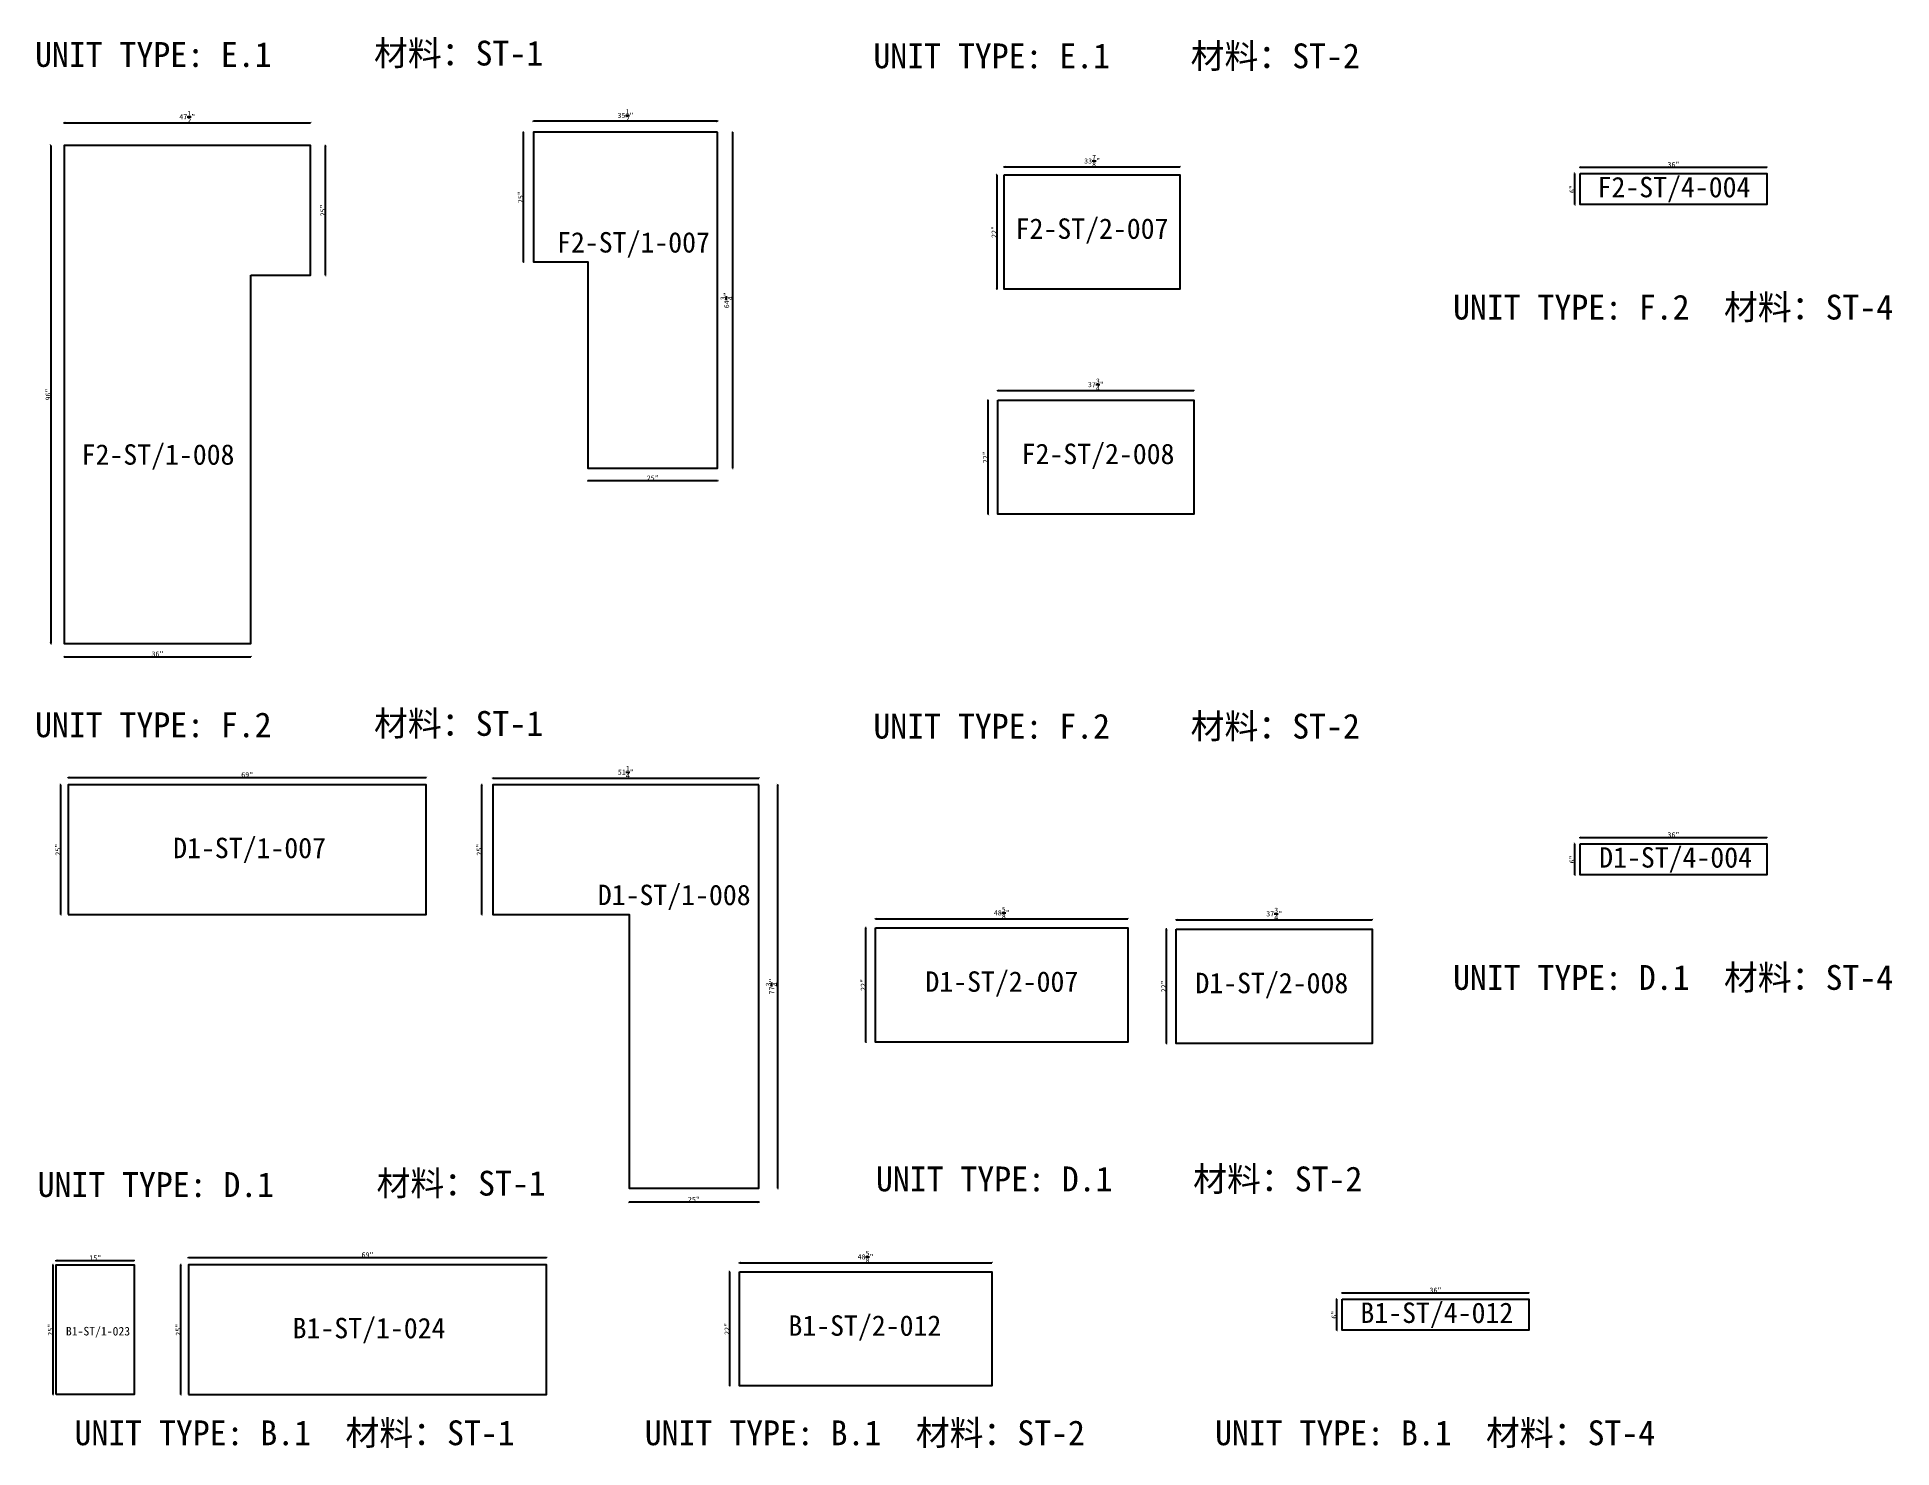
# Model space of a CAD drawing. Header units: millimetres. Extents: x -46962 to 137822, y -48342 to 2116.
# Drawn here: x 102270 to 111351, y -16567 to -9659 of the extents above; entities that cross this region are included whole.
import ezdxf
from ezdxf.enums import TextEntityAlignment as Align

# ---------------------------------------------------------------- set-up
doc = ezdxf.new("R2010")
doc.units = ezdxf.units.MM
doc.layers.add('COUNTERTOP_NUMBER', color=3, linetype='Continuous')
doc.layers.add('COUNTERTOPS', color=7, linetype='Continuous')
doc.styles.add('样式 1', font='')
doc.styles.get('样式 1').set_extended_font_data('NSimSun')
doc.dimstyles.new('副本 ISO-25', dxfattribs={"dimtxt": 25, "dimasz": 10, "dimexe": 1.5, "dimexo": 0.5, "dimtad": 1, "dimlfac": 0.03937, "dimlunit": 5, "dimtxsty": '样式 1', "dimblk": 'ARCHTICK', "dimcen": 2.5, "dimclrd": 256, "dimclrt": 1, "dimazin": 3, "dimtfac": 1, "dimtmove": 0, "dimatfit": 3, "dimfxlon": 1})

msp = doc.modelspace()

# ---------------------------------------------------------------- texts
at = {"style": '样式 1'}
for s, p in [('UNIT TYPE: E.1', (102260.429, -9805.24)), ('材料：ST-1', (103919.716, -9798.585)), ('UNIT TYPE: E.1', (106364.839, -9812.018)), ('材料：ST-2', (107917.564, -9812.018)), ('UNIT TYPE: F.2', (109202.355, -11042.268)), ('材料：ST-4', (110528.636, -11042.268)), ('UNIT TYPE: F.2', (102260.429, -13087.297)), ('材料：ST-1', (103919.716, -13080.642)), ('UNIT TYPE: F.2', (106364.839, -13094.074)), ('材料：ST-2', (107917.564, -13094.074)), ('UNIT TYPE: D.1', (109202.355, -14324.325)), ('材料：ST-4', (110528.636, -14324.325)), ('UNIT TYPE: D.1', (102272.77, -15338.427)), ('材料：ST-1', (103932.057, -15331.772)), ('UNIT TYPE: D.1', (106377.18, -15310.725)), ('材料：ST-2', (107929.905, -15310.725)), ('UNIT TYPE: B.1', (102453.599, -16553.892)), ('材料：ST-1', (103779.88, -16553.892)), ('UNIT TYPE: B.1', (105245.474, -16553.892)), ('材料：ST-2', (106571.755, -16553.892)), ('UNIT TYPE: B.1', (108037.348, -16553.892)), ('材料：ST-4', (109363.629, -16553.892))]:
    msp.add_text(s, height=121.5865, dxfattribs=at).set_placement(p)
at = {"layer": 'COUNTERTOP_NUMBER', "color": 3, "style": '样式 1'}
for s, height, p in [('F2-ST/4-004', 100, (110284.134, -10393.68)), ('F2-ST/1-007', 100, (105190.065, -10664.271)), ('F2-ST/2-007', 100, (107435.073, -10597.141)), ('F2-ST/1-008', 100, (102862.548, -11702.978)), ('F2-ST/2-008', 100, (107464.525, -11699.84)), ('D1-ST/1-007', 100, (103310.586, -13629.527)), ('D1-ST/4-004', 100, (110291.91, -13675.737)), ('D1-ST/1-008', 100, (105389.481, -13859.377)), ('D1-ST/2-007', 100, (106993.507, -14283.826)), ('D1-ST/2-008', 100, (108315.354, -14290.686)), ('B1-ST/4-012', 100, (109123.049, -15905.304)), ('B1-ST/1-023', 42, (102568.568, -15995.499)), ('B1-ST/1-024', 100, (103895.523, -15980.357)), ('B1-ST/2-012', 100, (106322.895, -15967.946))]:
    msp.add_text(s, height=height, dxfattribs=at).set_placement(p, align=Align.MIDDLE_CENTER)

# ---------------------------------------------------------------- blocks, each defined once
blk = doc.blocks.new('_ArchTick')
at = {"color": 0, "linetype": 'ByBlock', "const_width": 0.15}
blk.add_lwpolyline([(-0.5, -0.5), (0.5, 0.5)], dxfattribs=at)
blk = doc.blocks.new('*D1815')
at = {"color": 0, "lineweight": -2, "transparency": 16777216}
for p, q in [((102349.4, -15671.2), (102346.9, -15671.2)), ((102349.4, -16306.2), (102346.9, -16306.2))]:
    blk.add_line(p, q, dxfattribs=at)
at = {"lineweight": -2, "transparency": 16777216}
blk.add_line((102348.4, -16306.2), (102348.4, -15671.2), dxfattribs=at)
at = {"layer": 'Defpoints', "color": 0, "transparency": 16777216}
for p in [(102348.4, -15671.2), (102364.2, -15671.2), (102364.2, -16306.2)]:
    blk.add_point(p, dxfattribs=at)
at = {"lineweight": -2, "transparency": 16777216, "xscale": 10, "yscale": 10, "zscale": 10}
for p, rotation in [((102348.4, -15671.2), 90), ((102348.4, -16306.2), 270)]:
    blk.add_blockref('_ArchTick', p, dxfattribs=dict(at, rotation=rotation))
at = {"color": 1, "transparency": 16777216, "insert": (102335.3, -15988.7), "char_height": 25, "attachment_point": 5, "rotation": 90, "style": '样式 1'}
blk.add_mtext('\\A1;25"', dxfattribs=at)
blk = doc.blocks.new('*D1816')
at = {"color": 0, "lineweight": -2, "transparency": 16777216}
for p, q in [((102364.2, -15650.8), (102364.2, -15648.3)), ((102745.2, -15650.8), (102745.2, -15648.3))]:
    blk.add_line(p, q, dxfattribs=at)
at = {"lineweight": -2, "transparency": 16777216}
blk.add_line((102364.2, -15649.8), (102745.2, -15649.8), dxfattribs=at)
at = {"layer": 'Defpoints', "color": 0, "transparency": 16777216}
for p in [(102364.2, -15671.2), (102745.2, -15649.8), (102745.2, -15671.2)]:
    blk.add_point(p, dxfattribs=at)
at = {"lineweight": -2, "transparency": 16777216, "xscale": 10, "yscale": 10, "zscale": 10, "rotation": 180}
blk.add_blockref('_ArchTick', (102364.2, -15649.8), dxfattribs=at)
at = {"lineweight": -2, "transparency": 16777216, "xscale": 10, "yscale": 10, "zscale": 10}
blk.add_blockref('_ArchTick', (102745.2, -15649.8), dxfattribs=at)
at = {"color": 1, "transparency": 16777216, "insert": (102554.7, -15636.6), "char_height": 25, "attachment_point": 5, "style": '样式 1'}
blk.add_mtext('\\A1;15"', dxfattribs=at)
blk = doc.blocks.new('*D1817')
at = {"color": 0, "lineweight": -2, "transparency": 16777216}
for p, q in [((102975.6, -15671.2), (102973.1, -15671.2)), ((102975.6, -16306.2), (102973.1, -16306.2))]:
    blk.add_line(p, q, dxfattribs=at)
at = {"lineweight": -2, "transparency": 16777216}
blk.add_line((102974.6, -16306.2), (102974.6, -15671.2), dxfattribs=at)
at = {"layer": 'Defpoints', "color": 0, "transparency": 16777216}
for p in [(102974.6, -15671.2), (103011.5, -15671.2), (103011.5, -16306.2)]:
    blk.add_point(p, dxfattribs=at)
at = {"lineweight": -2, "transparency": 16777216, "xscale": 10, "yscale": 10, "zscale": 10}
for p, rotation in [((102974.6, -15671.2), 90), ((102974.6, -16306.2), 270)]:
    blk.add_blockref('_ArchTick', p, dxfattribs=dict(at, rotation=rotation))
at = {"color": 1, "transparency": 16777216, "insert": (102961.4, -15988.7), "char_height": 25, "attachment_point": 5, "rotation": 90, "style": '样式 1'}
blk.add_mtext('\\A1;25"', dxfattribs=at)
blk = doc.blocks.new('*D1818')
at = {"color": 0, "lineweight": -2, "transparency": 16777216}
for p, q in [((103011.5, -15635.9), (103011.5, -15633.4)), ((104764.1, -15635.9), (104764.1, -15633.4))]:
    blk.add_line(p, q, dxfattribs=at)
at = {"lineweight": -2, "transparency": 16777216}
blk.add_line((103011.5, -15634.9), (104764.1, -15634.9), dxfattribs=at)
at = {"layer": 'Defpoints', "color": 0, "transparency": 16777216}
for p in [(103011.5, -15671.2), (104764.1, -15634.9), (104764.1, -15671.2)]:
    blk.add_point(p, dxfattribs=at)
at = {"lineweight": -2, "transparency": 16777216, "xscale": 10, "yscale": 10, "zscale": 10, "rotation": 180}
blk.add_blockref('_ArchTick', (103011.5, -15634.9), dxfattribs=at)
at = {"lineweight": -2, "transparency": 16777216, "xscale": 10, "yscale": 10, "zscale": 10}
blk.add_blockref('_ArchTick', (104764.1, -15634.9), dxfattribs=at)
at = {"color": 1, "transparency": 16777216, "insert": (103887.8, -15621.7), "char_height": 25, "attachment_point": 5, "style": '样式 1'}
blk.add_mtext('\\A1;69"', dxfattribs=at)
blk = doc.blocks.new('*D1819')
at = {"color": 0, "lineweight": -2, "transparency": 16777216}
for p, q in [((105708.9, -15661.4), (105708.9, -15658.9)), ((106944, -15661.4), (106944, -15658.9))]:
    blk.add_line(p, q, dxfattribs=at)
at = {"lineweight": -2, "transparency": 16777216}
blk.add_line((105708.9, -15660.4), (106944, -15660.4), dxfattribs=at)
at = {"layer": 'Defpoints', "color": 0, "transparency": 16777216}
for p in [(105708.9, -15705), (106944, -15660.4), (106944, -15705)]:
    blk.add_point(p, dxfattribs=at)
at = {"lineweight": -2, "transparency": 16777216, "xscale": 10, "yscale": 10, "zscale": 10, "rotation": 180}
blk.add_blockref('_ArchTick', (105708.9, -15660.4), dxfattribs=at)
at = {"lineweight": -2, "transparency": 16777216, "xscale": 10, "yscale": 10, "zscale": 10}
blk.add_blockref('_ArchTick', (106944, -15660.4), dxfattribs=at)
at = {"color": 1, "transparency": 16777216, "insert": (106326.4, -15631.4), "char_height": 25, "attachment_point": 5, "style": '样式 1'}
blk.add_mtext('\\A1;48{\\H1x;\\S5/8;}"', dxfattribs=at)
blk = doc.blocks.new('*D1820')
at = {"color": 0, "lineweight": -2, "transparency": 16777216}
for p, q in [((105662.1, -15705), (105659.6, -15705)), ((105662.1, -16263.8), (105659.6, -16263.8))]:
    blk.add_line(p, q, dxfattribs=at)
at = {"lineweight": -2, "transparency": 16777216}
blk.add_line((105661.1, -16263.8), (105661.1, -15705), dxfattribs=at)
at = {"layer": 'Defpoints', "color": 0, "transparency": 16777216}
for p in [(105661.1, -15705), (105708.9, -15705), (105708.9, -16263.8)]:
    blk.add_point(p, dxfattribs=at)
at = {"lineweight": -2, "transparency": 16777216, "xscale": 10, "yscale": 10, "zscale": 10}
for p, rotation in [((105661.1, -15705), 90), ((105661.1, -16263.8), 270)]:
    blk.add_blockref('_ArchTick', p, dxfattribs=dict(at, rotation=rotation))
at = {"color": 1, "transparency": 16777216, "insert": (105648, -15984.4), "char_height": 25, "attachment_point": 5, "rotation": 90, "style": '样式 1'}
blk.add_mtext('\\A1;22"', dxfattribs=at)
blk = doc.blocks.new('*D1821')
at = {"color": 0, "lineweight": -2, "transparency": 16777216}
for p, q in [((108659, -15808.9), (108659, -15806.4)), ((109573.4, -15808.9), (109573.4, -15806.4))]:
    blk.add_line(p, q, dxfattribs=at)
at = {"lineweight": -2, "transparency": 16777216}
blk.add_line((108659, -15807.9), (109573.4, -15807.9), dxfattribs=at)
at = {"layer": 'Defpoints', "color": 0, "transparency": 16777216}
for p in [(108659, -15838.7), (109573.4, -15807.9), (109573.4, -15838.7)]:
    blk.add_point(p, dxfattribs=at)
at = {"lineweight": -2, "transparency": 16777216, "xscale": 10, "yscale": 10, "zscale": 10, "rotation": 180}
blk.add_blockref('_ArchTick', (108659, -15807.9), dxfattribs=at)
at = {"lineweight": -2, "transparency": 16777216, "xscale": 10, "yscale": 10, "zscale": 10}
blk.add_blockref('_ArchTick', (109573.4, -15807.9), dxfattribs=at)
at = {"color": 1, "transparency": 16777216, "insert": (109116.2, -15794.8), "char_height": 25, "attachment_point": 5, "style": '样式 1'}
blk.add_mtext('\\A1;36"', dxfattribs=at)
blk = doc.blocks.new('*D1822')
at = {"color": 0, "lineweight": -2, "transparency": 16777216}
for p, q in [((108634.2, -15838.7), (108631.7, -15838.7)), ((108634.2, -15991.1), (108631.7, -15991.1))]:
    blk.add_line(p, q, dxfattribs=at)
at = {"lineweight": -2, "transparency": 16777216}
blk.add_line((108633.2, -15991.1), (108633.2, -15838.7), dxfattribs=at)
at = {"layer": 'Defpoints', "color": 0, "transparency": 16777216}
for p in [(108633.2, -15838.7), (108659, -15838.7), (108659, -15991.1)]:
    blk.add_point(p, dxfattribs=at)
at = {"lineweight": -2, "transparency": 16777216, "xscale": 10, "yscale": 10, "zscale": 10}
for p, rotation in [((108633.2, -15838.7), 90), ((108633.2, -15991.1), 270)]:
    blk.add_blockref('_ArchTick', p, dxfattribs=dict(at, rotation=rotation))
at = {"color": 1, "transparency": 16777216, "insert": (108620.1, -15914.9), "char_height": 25, "attachment_point": 5, "rotation": 90, "style": '样式 1'}
blk.add_mtext('\\A1;6"', dxfattribs=at)
blk = doc.blocks.new('*D1793')
at = {"color": 0, "lineweight": -2, "transparency": 16777216}
for p, q in [((102386.8, -13320.4), (102384.3, -13320.4)), ((102386.8, -13955.4), (102384.3, -13955.4))]:
    blk.add_line(p, q, dxfattribs=at)
at = {"lineweight": -2, "transparency": 16777216}
blk.add_line((102385.8, -13955.4), (102385.8, -13320.4), dxfattribs=at)
at = {"layer": 'Defpoints', "color": 0, "transparency": 16777216}
for p in [(102385.8, -13320.4), (102422.7, -13320.4), (102422.7, -13955.4)]:
    blk.add_point(p, dxfattribs=at)
at = {"lineweight": -2, "transparency": 16777216, "xscale": 10, "yscale": 10, "zscale": 10}
for p, rotation in [((102385.8, -13320.4), 90), ((102385.8, -13955.4), 270)]:
    blk.add_blockref('_ArchTick', p, dxfattribs=dict(at, rotation=rotation))
at = {"color": 1, "transparency": 16777216, "insert": (102372.7, -13637.9), "char_height": 25, "attachment_point": 5, "rotation": 90, "style": '样式 1'}
blk.add_mtext('\\A1;25"', dxfattribs=at)
blk = doc.blocks.new('*D1794')
at = {"color": 0, "lineweight": -2, "transparency": 16777216}
for p, q in [((102422.7, -13285), (102422.7, -13282.5)), ((104175.3, -13285), (104175.3, -13282.5))]:
    blk.add_line(p, q, dxfattribs=at)
at = {"lineweight": -2, "transparency": 16777216}
blk.add_line((102422.7, -13284), (104175.3, -13284), dxfattribs=at)
at = {"layer": 'Defpoints', "color": 0, "transparency": 16777216}
for p in [(102422.7, -13320.4), (104175.3, -13284), (104175.3, -13320.4)]:
    blk.add_point(p, dxfattribs=at)
at = {"lineweight": -2, "transparency": 16777216, "xscale": 10, "yscale": 10, "zscale": 10, "rotation": 180}
blk.add_blockref('_ArchTick', (102422.7, -13284), dxfattribs=at)
at = {"lineweight": -2, "transparency": 16777216, "xscale": 10, "yscale": 10, "zscale": 10}
blk.add_blockref('_ArchTick', (104175.3, -13284), dxfattribs=at)
at = {"color": 1, "transparency": 16777216, "insert": (103299, -13270.9), "char_height": 25, "attachment_point": 5, "style": '样式 1'}
blk.add_mtext('\\A1;69"', dxfattribs=at)
blk = doc.blocks.new('*D1795')
at = {"color": 0, "lineweight": -2, "transparency": 16777216}
for p, q in [((104501.6, -13288.2), (104501.6, -13285.7)), ((105803.4, -13288.2), (105803.4, -13285.7))]:
    blk.add_line(p, q, dxfattribs=at)
at = {"lineweight": -2, "transparency": 16777216}
blk.add_line((104501.6, -13287.2), (105803.4, -13287.2), dxfattribs=at)
at = {"layer": 'Defpoints', "color": 0, "transparency": 16777216}
for p in [(104501.6, -13320.4), (105803.4, -13287.2), (105803.4, -13320.4)]:
    blk.add_point(p, dxfattribs=at)
at = {"lineweight": -2, "transparency": 16777216, "xscale": 10, "yscale": 10, "zscale": 10, "rotation": 180}
blk.add_blockref('_ArchTick', (104501.6, -13287.2), dxfattribs=at)
at = {"lineweight": -2, "transparency": 16777216, "xscale": 10, "yscale": 10, "zscale": 10}
blk.add_blockref('_ArchTick', (105803.4, -13287.2), dxfattribs=at)
at = {"color": 1, "transparency": 16777216, "insert": (105152.5, -13258.2), "char_height": 25, "attachment_point": 5, "style": '样式 1'}
blk.add_mtext('\\A1;51{\\H1x;\\S1/4;}"', dxfattribs=at)
blk = doc.blocks.new('*D1796')
at = {"color": 0, "lineweight": -2, "transparency": 16777216}
for p, q in [((104449.2, -13320.4), (104446.7, -13320.4)), ((104449.2, -13955.4), (104446.7, -13955.4))]:
    blk.add_line(p, q, dxfattribs=at)
at = {"lineweight": -2, "transparency": 16777216}
blk.add_line((104448.2, -13955.4), (104448.2, -13320.4), dxfattribs=at)
at = {"layer": 'Defpoints', "color": 0, "transparency": 16777216}
for p in [(104448.2, -13320.4), (104501.6, -13320.4), (104501.6, -13955.4)]:
    blk.add_point(p, dxfattribs=at)
at = {"lineweight": -2, "transparency": 16777216, "xscale": 10, "yscale": 10, "zscale": 10}
for p, rotation in [((104448.2, -13320.4), 90), ((104448.2, -13955.4), 270)]:
    blk.add_blockref('_ArchTick', p, dxfattribs=dict(at, rotation=rotation))
at = {"color": 1, "transparency": 16777216, "insert": (104435, -13637.9), "char_height": 25, "attachment_point": 5, "rotation": 90, "style": '样式 1'}
blk.add_mtext('\\A1;25"', dxfattribs=at)
blk = doc.blocks.new('*D1797')
at = {"color": 0, "lineweight": -2, "transparency": 16777216}
for p, q in [((105168.4, -15362.6), (105168.4, -15365.1)), ((105803.4, -15362.6), (105803.4, -15365.1))]:
    blk.add_line(p, q, dxfattribs=at)
at = {"lineweight": -2, "transparency": 16777216}
blk.add_line((105803.4, -15363.6), (105168.4, -15363.6), dxfattribs=at)
at = {"layer": 'Defpoints', "color": 0, "transparency": 16777216}
for p in [(105168.4, -15295.2), (105803.4, -15295.2), (105168.4, -15363.6)]:
    blk.add_point(p, dxfattribs=at)
at = {"lineweight": -2, "transparency": 16777216, "xscale": 10, "yscale": 10, "zscale": 10, "rotation": 180}
blk.add_blockref('_ArchTick', (105168.4, -15363.6), dxfattribs=at)
at = {"lineweight": -2, "transparency": 16777216, "xscale": 10, "yscale": 10, "zscale": 10}
blk.add_blockref('_ArchTick', (105803.4, -15363.6), dxfattribs=at)
at = {"color": 1, "transparency": 16777216, "insert": (105485.9, -15350.5), "char_height": 25, "attachment_point": 5, "style": '样式 1'}
blk.add_mtext('\\A1;25"', dxfattribs=at)
blk = doc.blocks.new('*D1798')
at = {"color": 0, "lineweight": -2, "transparency": 16777216}
for p, q in [((105895.6, -13320.4), (105898.1, -13320.4)), ((105895.6, -15295.2), (105898.1, -15295.2))]:
    blk.add_line(p, q, dxfattribs=at)
at = {"lineweight": -2, "transparency": 16777216}
blk.add_line((105896.6, -15295.2), (105896.6, -13320.4), dxfattribs=at)
at = {"layer": 'Defpoints', "color": 0, "transparency": 16777216}
for p in [(105803.4, -13320.4), (105896.6, -13320.4), (105803.4, -15295.2)]:
    blk.add_point(p, dxfattribs=at)
at = {"lineweight": -2, "transparency": 16777216, "xscale": 10, "yscale": 10, "zscale": 10}
for p, rotation in [((105896.6, -13320.4), 90), ((105896.6, -15295.2), 270)]:
    blk.add_blockref('_ArchTick', p, dxfattribs=dict(at, rotation=rotation))
at = {"color": 1, "transparency": 16777216, "insert": (105867.5, -14307.8), "char_height": 25, "attachment_point": 5, "rotation": 90, "style": '样式 1'}
blk.add_mtext('\\A1;77{\\H1x;\\S3/4;}"', dxfattribs=at)
blk = doc.blocks.new('*D1799')
at = {"color": 0, "lineweight": -2, "transparency": 16777216}
for p, q in [((106375.6, -13977.3), (106375.6, -13974.8)), ((107610.7, -13977.3), (107610.7, -13974.8))]:
    blk.add_line(p, q, dxfattribs=at)
at = {"lineweight": -2, "transparency": 16777216}
blk.add_line((106375.6, -13976.3), (107610.7, -13976.3), dxfattribs=at)
at = {"layer": 'Defpoints', "color": 0, "transparency": 16777216}
for p in [(107610.7, -13976.3), (106375.6, -14020.9), (107610.7, -14020.9)]:
    blk.add_point(p, dxfattribs=at)
at = {"lineweight": -2, "transparency": 16777216, "xscale": 10, "yscale": 10, "zscale": 10, "rotation": 180}
blk.add_blockref('_ArchTick', (106375.6, -13976.3), dxfattribs=at)
at = {"lineweight": -2, "transparency": 16777216, "xscale": 10, "yscale": 10, "zscale": 10}
blk.add_blockref('_ArchTick', (107610.7, -13976.3), dxfattribs=at)
at = {"color": 1, "transparency": 16777216, "insert": (106993.2, -13947.2), "char_height": 25, "attachment_point": 5, "style": '样式 1'}
blk.add_mtext('\\A1;48{\\H1x;\\S5/8;}"', dxfattribs=at)
blk = doc.blocks.new('*D1800')
at = {"color": 0, "lineweight": -2, "transparency": 16777216}
for p, q in [((106328.9, -14020.9), (106326.4, -14020.9)), ((106328.9, -14579.7), (106326.4, -14579.7))]:
    blk.add_line(p, q, dxfattribs=at)
at = {"lineweight": -2, "transparency": 16777216}
blk.add_line((106327.9, -14579.7), (106327.9, -14020.9), dxfattribs=at)
at = {"layer": 'Defpoints', "color": 0, "transparency": 16777216}
for p in [(106327.9, -14020.9), (106375.6, -14020.9), (106375.6, -14579.7)]:
    blk.add_point(p, dxfattribs=at)
at = {"lineweight": -2, "transparency": 16777216, "xscale": 10, "yscale": 10, "zscale": 10}
for p, rotation in [((106327.9, -14020.9), 90), ((106327.9, -14579.7), 270)]:
    blk.add_blockref('_ArchTick', p, dxfattribs=dict(at, rotation=rotation))
at = {"color": 1, "transparency": 16777216, "insert": (106314.8, -14300.3), "char_height": 25, "attachment_point": 5, "rotation": 90, "style": '样式 1'}
blk.add_mtext('\\A1;22"', dxfattribs=at)
blk = doc.blocks.new('*D1801')
at = {"color": 0, "lineweight": -2, "transparency": 16777216}
for p, q in [((107847.5, -13981.9), (107847.5, -13979.4)), ((108806.3, -13981.9), (108806.3, -13979.4))]:
    blk.add_line(p, q, dxfattribs=at)
at = {"lineweight": -2, "transparency": 16777216}
blk.add_line((107847.5, -13980.9), (108806.3, -13980.9), dxfattribs=at)
at = {"layer": 'Defpoints', "color": 0, "transparency": 16777216}
for p in [(108806.3, -13980.9), (107847.5, -14027.7), (108806.3, -14027.7)]:
    blk.add_point(p, dxfattribs=at)
at = {"lineweight": -2, "transparency": 16777216, "xscale": 10, "yscale": 10, "zscale": 10, "rotation": 180}
blk.add_blockref('_ArchTick', (107847.5, -13980.9), dxfattribs=at)
at = {"lineweight": -2, "transparency": 16777216, "xscale": 10, "yscale": 10, "zscale": 10}
blk.add_blockref('_ArchTick', (108806.3, -13980.9), dxfattribs=at)
at = {"color": 1, "transparency": 16777216, "insert": (108326.9, -13951.8), "char_height": 25, "attachment_point": 5, "style": '样式 1'}
blk.add_mtext('\\A1;37{\\H1x;\\S3/4;}"', dxfattribs=at)
blk = doc.blocks.new('*D1802')
at = {"color": 0, "lineweight": -2, "transparency": 16777216}
for p, q in [((107800.4, -14027.7), (107797.9, -14027.7)), ((107800.4, -14586.5), (107797.9, -14586.5))]:
    blk.add_line(p, q, dxfattribs=at)
at = {"lineweight": -2, "transparency": 16777216}
blk.add_line((107799.4, -14586.5), (107799.4, -14027.7), dxfattribs=at)
at = {"layer": 'Defpoints', "color": 0, "transparency": 16777216}
for p in [(107799.4, -14027.7), (107847.5, -14027.7), (107847.5, -14586.5)]:
    blk.add_point(p, dxfattribs=at)
at = {"lineweight": -2, "transparency": 16777216, "xscale": 10, "yscale": 10, "zscale": 10}
for p, rotation in [((107799.4, -14027.7), 90), ((107799.4, -14586.5), 270)]:
    blk.add_blockref('_ArchTick', p, dxfattribs=dict(at, rotation=rotation))
at = {"color": 1, "transparency": 16777216, "insert": (107786.3, -14307.1), "char_height": 25, "attachment_point": 5, "rotation": 90, "style": '样式 1'}
blk.add_mtext('\\A1;22"', dxfattribs=at)
blk = doc.blocks.new('*D1803')
at = {"color": 0, "lineweight": -2, "transparency": 16777216}
for p, q in [((109824, -13579.3), (109824, -13576.8)), ((110738.4, -13579.3), (110738.4, -13576.8))]:
    blk.add_line(p, q, dxfattribs=at)
at = {"lineweight": -2, "transparency": 16777216}
blk.add_line((109824, -13578.3), (110738.4, -13578.3), dxfattribs=at)
at = {"layer": 'Defpoints', "color": 0, "transparency": 16777216}
for p in [(109824, -13609.2), (110738.4, -13578.3), (110738.4, -13609.2)]:
    blk.add_point(p, dxfattribs=at)
at = {"lineweight": -2, "transparency": 16777216, "xscale": 10, "yscale": 10, "zscale": 10, "rotation": 180}
blk.add_blockref('_ArchTick', (109824, -13578.3), dxfattribs=at)
at = {"lineweight": -2, "transparency": 16777216, "xscale": 10, "yscale": 10, "zscale": 10}
blk.add_blockref('_ArchTick', (110738.4, -13578.3), dxfattribs=at)
at = {"color": 1, "transparency": 16777216, "insert": (110281.2, -13565.2), "char_height": 25, "attachment_point": 5, "style": '样式 1'}
blk.add_mtext('\\A1;36"', dxfattribs=at)
blk = doc.blocks.new('*D1804')
at = {"color": 0, "lineweight": -2, "transparency": 16777216}
for p, q in [((109799.2, -13609.2), (109796.7, -13609.2)), ((109799.2, -13761.6), (109796.7, -13761.6))]:
    blk.add_line(p, q, dxfattribs=at)
at = {"lineweight": -2, "transparency": 16777216}
blk.add_line((109798.2, -13761.6), (109798.2, -13609.2), dxfattribs=at)
at = {"layer": 'Defpoints', "color": 0, "transparency": 16777216}
for p in [(109798.2, -13609.2), (109824, -13609.2), (109824, -13761.6)]:
    blk.add_point(p, dxfattribs=at)
at = {"lineweight": -2, "transparency": 16777216, "xscale": 10, "yscale": 10, "zscale": 10}
for p, rotation in [((109798.2, -13609.2), 90), ((109798.2, -13761.6), 270)]:
    blk.add_blockref('_ArchTick', p, dxfattribs=dict(at, rotation=rotation))
at = {"color": 1, "transparency": 16777216, "insert": (109785.1, -13685.4), "char_height": 25, "attachment_point": 5, "rotation": 90, "style": '样式 1'}
blk.add_mtext('\\A1;6"', dxfattribs=at)
blk = doc.blocks.new('*D1730')
at = {"color": 0, "lineweight": -2, "transparency": 16777216}
for p, q in [((104700, -10072.5), (104700, -10070)), ((105601.7, -10072.5), (105601.7, -10070))]:
    blk.add_line(p, q, dxfattribs=at)
at = {"lineweight": -2, "transparency": 16777216}
blk.add_line((105601.7, -10071.5), (104700, -10071.5), dxfattribs=at)
at = {"layer": 'Defpoints', "color": 0, "transparency": 16777216}
for p in [(104700, -10071.5), (104700, -10125.5), (105601.7, -10125.5)]:
    blk.add_point(p, dxfattribs=at)
at = {"lineweight": -2, "transparency": 16777216, "xscale": 10, "yscale": 10, "zscale": 10, "rotation": 180}
blk.add_blockref('_ArchTick', (104700, -10071.5), dxfattribs=at)
at = {"lineweight": -2, "transparency": 16777216, "xscale": 10, "yscale": 10, "zscale": 10}
blk.add_blockref('_ArchTick', (105601.7, -10071.5), dxfattribs=at)
at = {"color": 1, "transparency": 16777216, "insert": (105150.8, -10042.5), "char_height": 25, "attachment_point": 5, "style": '样式 1'}
blk.add_mtext('\\A1;35{\\H1x;\\S1/2;}"', dxfattribs=at)
blk = doc.blocks.new('*D1731')
at = {"color": 0, "lineweight": -2, "transparency": 16777216}
for p, q in [((105674.1, -10125.5), (105676.6, -10125.5)), ((105674.1, -11770.1), (105676.6, -11770.1))]:
    blk.add_line(p, q, dxfattribs=at)
at = {"lineweight": -2, "transparency": 16777216}
blk.add_line((105675.1, -10125.5), (105675.1, -11770.1), dxfattribs=at)
at = {"layer": 'Defpoints', "color": 0, "transparency": 16777216}
for p in [(105601.7, -10125.5), (105601.7, -11770.1), (105675.1, -11770.1)]:
    blk.add_point(p, dxfattribs=at)
at = {"lineweight": -2, "transparency": 16777216, "xscale": 10, "yscale": 10, "zscale": 10}
for p, rotation in [((105675.1, -10125.5), 90), ((105675.1, -11770.1), 270)]:
    blk.add_blockref('_ArchTick', p, dxfattribs=dict(at, rotation=rotation))
at = {"color": 1, "transparency": 16777216, "insert": (105646, -10947.8), "char_height": 25, "attachment_point": 5, "rotation": 90, "style": '样式 1'}
blk.add_mtext('\\A1;64{\\H1x;\\S3/4;}"', dxfattribs=at)
blk = doc.blocks.new('*D1732')
at = {"color": 0, "lineweight": -2, "transparency": 16777216}
for p, q in [((104966.7, -11830.4), (104966.7, -11832.9)), ((105601.7, -11830.4), (105601.7, -11832.9))]:
    blk.add_line(p, q, dxfattribs=at)
at = {"lineweight": -2, "transparency": 16777216}
blk.add_line((105601.7, -11831.4), (104966.7, -11831.4), dxfattribs=at)
at = {"layer": 'Defpoints', "color": 0, "transparency": 16777216}
for p in [(104966.7, -11770.1), (105601.7, -11770.1), (104966.7, -11831.4)]:
    blk.add_point(p, dxfattribs=at)
at = {"lineweight": -2, "transparency": 16777216, "xscale": 10, "yscale": 10, "zscale": 10, "rotation": 180}
blk.add_blockref('_ArchTick', (104966.7, -11831.4), dxfattribs=at)
at = {"lineweight": -2, "transparency": 16777216, "xscale": 10, "yscale": 10, "zscale": 10}
blk.add_blockref('_ArchTick', (105601.7, -11831.4), dxfattribs=at)
at = {"color": 1, "transparency": 16777216, "insert": (105284.2, -11818.2), "char_height": 25, "attachment_point": 5, "style": '样式 1'}
blk.add_mtext('\\A1;25"', dxfattribs=at)
blk = doc.blocks.new('*D1733')
at = {"color": 0, "lineweight": -2, "transparency": 16777216}
for p, q in [((104651.9, -10125.5), (104649.4, -10125.5)), ((104651.9, -10760.5), (104649.4, -10760.5))]:
    blk.add_line(p, q, dxfattribs=at)
at = {"lineweight": -2, "transparency": 16777216}
blk.add_line((104650.9, -10760.5), (104650.9, -10125.5), dxfattribs=at)
at = {"layer": 'Defpoints', "color": 0, "transparency": 16777216}
for p in [(104650.9, -10125.5), (104700, -10125.5), (104700, -10760.5)]:
    blk.add_point(p, dxfattribs=at)
at = {"lineweight": -2, "transparency": 16777216, "xscale": 10, "yscale": 10, "zscale": 10}
for p, rotation in [((104650.9, -10125.5), 90), ((104650.9, -10760.5), 270)]:
    blk.add_blockref('_ArchTick', p, dxfattribs=dict(at, rotation=rotation))
at = {"color": 1, "transparency": 16777216, "insert": (104637.8, -10443), "char_height": 25, "attachment_point": 5, "rotation": 90, "style": '样式 1'}
blk.add_mtext('\\A1;25"', dxfattribs=at)
blk = doc.blocks.new('*D1734')
at = {"color": 0, "lineweight": -2, "transparency": 16777216}
for p, q in [((102402.5, -10079.7), (102402.5, -10077.2)), ((103609, -10079.7), (103609, -10077.2))]:
    blk.add_line(p, q, dxfattribs=at)
at = {"lineweight": -2, "transparency": 16777216}
blk.add_line((102402.5, -10078.7), (103609, -10078.7), dxfattribs=at)
at = {"layer": 'Defpoints', "color": 0, "transparency": 16777216}
for p in [(103609, -10078.7), (102402.5, -10190.4), (103609, -10190.4)]:
    blk.add_point(p, dxfattribs=at)
at = {"lineweight": -2, "transparency": 16777216, "xscale": 10, "yscale": 10, "zscale": 10, "rotation": 180}
blk.add_blockref('_ArchTick', (102402.5, -10078.7), dxfattribs=at)
at = {"lineweight": -2, "transparency": 16777216, "xscale": 10, "yscale": 10, "zscale": 10}
blk.add_blockref('_ArchTick', (103609, -10078.7), dxfattribs=at)
at = {"color": 1, "transparency": 16777216, "insert": (103005.7, -10049.7), "char_height": 25, "attachment_point": 5, "style": '样式 1'}
blk.add_mtext('\\A1;47{\\H1x;\\S1/2;}"', dxfattribs=at)
blk = doc.blocks.new('*D1735')
at = {"color": 0, "lineweight": -2, "transparency": 16777216}
for p, q in [((102338.2, -10190.4), (102335.7, -10190.4)), ((102338.2, -12628.8), (102335.7, -12628.8))]:
    blk.add_line(p, q, dxfattribs=at)
at = {"lineweight": -2, "transparency": 16777216}
blk.add_line((102337.2, -10190.4), (102337.2, -12628.8), dxfattribs=at)
at = {"layer": 'Defpoints', "color": 0, "transparency": 16777216}
for p in [(102402.5, -10190.4), (102337.2, -12628.8), (102402.5, -12628.8)]:
    blk.add_point(p, dxfattribs=at)
at = {"lineweight": -2, "transparency": 16777216, "xscale": 10, "yscale": 10, "zscale": 10}
for p, rotation in [((102337.2, -10190.4), 90), ((102337.2, -12628.8), 270)]:
    blk.add_blockref('_ArchTick', p, dxfattribs=dict(at, rotation=rotation))
at = {"color": 1, "transparency": 16777216, "insert": (102324.1, -11409.6), "char_height": 25, "attachment_point": 5, "rotation": 90, "style": '样式 1'}
blk.add_mtext('\\A1;96"', dxfattribs=at)
blk = doc.blocks.new('*D1736')
at = {"color": 0, "lineweight": -2, "transparency": 16777216}
for p, q in [((102402.5, -12692), (102402.5, -12694.5)), ((103316.9, -12692), (103316.9, -12694.5))]:
    blk.add_line(p, q, dxfattribs=at)
at = {"lineweight": -2, "transparency": 16777216}
blk.add_line((102402.5, -12693), (103316.9, -12693), dxfattribs=at)
at = {"layer": 'Defpoints', "color": 0, "transparency": 16777216}
for p in [(102402.5, -12628.8), (103316.9, -12628.8), (103316.9, -12693)]:
    blk.add_point(p, dxfattribs=at)
at = {"lineweight": -2, "transparency": 16777216, "xscale": 10, "yscale": 10, "zscale": 10, "rotation": 180}
blk.add_blockref('_ArchTick', (102402.5, -12693), dxfattribs=at)
at = {"lineweight": -2, "transparency": 16777216, "xscale": 10, "yscale": 10, "zscale": 10}
blk.add_blockref('_ArchTick', (103316.9, -12693), dxfattribs=at)
at = {"color": 1, "transparency": 16777216, "insert": (102859.7, -12679.9), "char_height": 25, "attachment_point": 5, "style": '样式 1'}
blk.add_mtext('\\A1;36"', dxfattribs=at)
blk = doc.blocks.new('*D1737')
at = {"color": 0, "lineweight": -2, "transparency": 16777216}
for p, q in [((103682, -10190.4), (103684.5, -10190.4)), ((103682, -10825.4), (103684.5, -10825.4))]:
    blk.add_line(p, q, dxfattribs=at)
at = {"lineweight": -2, "transparency": 16777216}
blk.add_line((103683, -10825.4), (103683, -10190.4), dxfattribs=at)
at = {"layer": 'Defpoints', "color": 0, "transparency": 16777216}
for p in [(103609, -10190.4), (103683, -10190.4), (103609, -10825.4)]:
    blk.add_point(p, dxfattribs=at)
at = {"lineweight": -2, "transparency": 16777216, "xscale": 10, "yscale": 10, "zscale": 10}
for p, rotation in [((103683, -10190.4), 90), ((103683, -10825.4), 270)]:
    blk.add_blockref('_ArchTick', p, dxfattribs=dict(at, rotation=rotation))
at = {"color": 1, "transparency": 16777216, "insert": (103669.8, -10507.9), "char_height": 25, "attachment_point": 5, "rotation": 90, "style": '样式 1'}
blk.add_mtext('\\A1;25"', dxfattribs=at)
blk = doc.blocks.new('*D1738')
at = {"color": 0, "lineweight": -2, "transparency": 16777216}
for p, q in [((107005, -10295.7), (107005, -10293.2)), ((107865.4, -10295.7), (107865.4, -10293.2))]:
    blk.add_line(p, q, dxfattribs=at)
at = {"lineweight": -2, "transparency": 16777216}
blk.add_line((107005, -10294.7), (107865.4, -10294.7), dxfattribs=at)
at = {"layer": 'Defpoints', "color": 0, "transparency": 16777216}
for p in [(107005, -10334.2), (107865.4, -10294.7), (107865.4, -10334.2)]:
    blk.add_point(p, dxfattribs=at)
at = {"lineweight": -2, "transparency": 16777216, "xscale": 10, "yscale": 10, "zscale": 10, "rotation": 180}
blk.add_blockref('_ArchTick', (107005, -10294.7), dxfattribs=at)
at = {"lineweight": -2, "transparency": 16777216, "xscale": 10, "yscale": 10, "zscale": 10}
blk.add_blockref('_ArchTick', (107865.4, -10294.7), dxfattribs=at)
at = {"color": 1, "transparency": 16777216, "insert": (107435.2, -10265.7), "char_height": 25, "attachment_point": 5, "style": '样式 1'}
blk.add_mtext('\\A1;33{\\H1x;\\S7/8;}"', dxfattribs=at)
blk = doc.blocks.new('*D1739')
at = {"color": 0, "lineweight": -2, "transparency": 16777216}
for p, q in [((106969.3, -10334.2), (106966.8, -10334.2)), ((106969.3, -10893), (106966.8, -10893))]:
    blk.add_line(p, q, dxfattribs=at)
at = {"lineweight": -2, "transparency": 16777216}
blk.add_line((106968.3, -10334.2), (106968.3, -10893), dxfattribs=at)
at = {"layer": 'Defpoints', "color": 0, "transparency": 16777216}
for p in [(107005, -10334.2), (106968.3, -10893), (107005, -10893)]:
    blk.add_point(p, dxfattribs=at)
at = {"lineweight": -2, "transparency": 16777216, "xscale": 10, "yscale": 10, "zscale": 10}
for p, rotation in [((106968.3, -10334.2), 90), ((106968.3, -10893), 270)]:
    blk.add_blockref('_ArchTick', p, dxfattribs=dict(at, rotation=rotation))
at = {"color": 1, "transparency": 16777216, "insert": (106955.2, -10613.6), "char_height": 25, "attachment_point": 5, "rotation": 90, "style": '样式 1'}
blk.add_mtext('\\A1;22"', dxfattribs=at)
blk = doc.blocks.new('*D1740')
at = {"color": 0, "lineweight": -2, "transparency": 16777216}
for p, q in [((106974.4, -11391), (106974.4, -11388.5)), ((107933.3, -11391), (107933.3, -11388.5))]:
    blk.add_line(p, q, dxfattribs=at)
at = {"lineweight": -2, "transparency": 16777216}
blk.add_line((106974.4, -11390), (107933.3, -11390), dxfattribs=at)
at = {"layer": 'Defpoints', "color": 0, "transparency": 16777216}
for p in [(106974.4, -11436.9), (107933.3, -11390), (107933.3, -11436.9)]:
    blk.add_point(p, dxfattribs=at)
at = {"lineweight": -2, "transparency": 16777216, "xscale": 10, "yscale": 10, "zscale": 10, "rotation": 180}
blk.add_blockref('_ArchTick', (106974.4, -11390), dxfattribs=at)
at = {"lineweight": -2, "transparency": 16777216, "xscale": 10, "yscale": 10, "zscale": 10}
blk.add_blockref('_ArchTick', (107933.3, -11390), dxfattribs=at)
at = {"color": 1, "transparency": 16777216, "insert": (107453.9, -11360.9), "char_height": 25, "attachment_point": 5, "style": '样式 1'}
blk.add_mtext('\\A1;37{\\H1x;\\S3/4;}"', dxfattribs=at)
blk = doc.blocks.new('*D1741')
at = {"color": 0, "lineweight": -2, "transparency": 16777216}
for p, q in [((106927.3, -11436.9), (106924.8, -11436.9)), ((106927.3, -11995.7), (106924.8, -11995.7))]:
    blk.add_line(p, q, dxfattribs=at)
at = {"lineweight": -2, "transparency": 16777216}
blk.add_line((106926.3, -11995.7), (106926.3, -11436.9), dxfattribs=at)
at = {"layer": 'Defpoints', "color": 0, "transparency": 16777216}
for p in [(106926.3, -11436.9), (106974.4, -11436.9), (106974.4, -11995.7)]:
    blk.add_point(p, dxfattribs=at)
at = {"lineweight": -2, "transparency": 16777216, "xscale": 10, "yscale": 10, "zscale": 10}
for p, rotation in [((106926.3, -11436.9), 90), ((106926.3, -11995.7), 270)]:
    blk.add_blockref('_ArchTick', p, dxfattribs=dict(at, rotation=rotation))
at = {"color": 1, "transparency": 16777216, "insert": (106913.2, -11716.3), "char_height": 25, "attachment_point": 5, "rotation": 90, "style": '样式 1'}
blk.add_mtext('\\A1;22"', dxfattribs=at)
blk = doc.blocks.new('*D1742')
at = {"color": 0, "lineweight": -2, "transparency": 16777216}
for p, q in [((109824, -10297.3), (109824, -10294.8)), ((110738.4, -10297.3), (110738.4, -10294.8))]:
    blk.add_line(p, q, dxfattribs=at)
at = {"lineweight": -2, "transparency": 16777216}
blk.add_line((109824, -10296.3), (110738.4, -10296.3), dxfattribs=at)
at = {"layer": 'Defpoints', "color": 0, "transparency": 16777216}
for p in [(109824, -10327.1), (110738.4, -10296.3), (110738.4, -10327.1)]:
    blk.add_point(p, dxfattribs=at)
at = {"lineweight": -2, "transparency": 16777216, "xscale": 10, "yscale": 10, "zscale": 10, "rotation": 180}
blk.add_blockref('_ArchTick', (109824, -10296.3), dxfattribs=at)
at = {"lineweight": -2, "transparency": 16777216, "xscale": 10, "yscale": 10, "zscale": 10}
blk.add_blockref('_ArchTick', (110738.4, -10296.3), dxfattribs=at)
at = {"color": 1, "transparency": 16777216, "insert": (110281.2, -10283.2), "char_height": 25, "attachment_point": 5, "style": '样式 1'}
blk.add_mtext('\\A1;36"', dxfattribs=at)
blk = doc.blocks.new('*D1743')
at = {"color": 0, "lineweight": -2, "transparency": 16777216}
for p, q in [((109799.2, -10327.1), (109796.7, -10327.1)), ((109799.2, -10479.5), (109796.7, -10479.5))]:
    blk.add_line(p, q, dxfattribs=at)
at = {"lineweight": -2, "transparency": 16777216}
blk.add_line((109798.2, -10479.5), (109798.2, -10327.1), dxfattribs=at)
at = {"layer": 'Defpoints', "color": 0, "transparency": 16777216}
for p in [(109798.2, -10327.1), (109824, -10327.1), (109824, -10479.5)]:
    blk.add_point(p, dxfattribs=at)
at = {"lineweight": -2, "transparency": 16777216, "xscale": 10, "yscale": 10, "zscale": 10}
for p, rotation in [((109798.2, -10327.1), 90), ((109798.2, -10479.5), 270)]:
    blk.add_blockref('_ArchTick', p, dxfattribs=dict(at, rotation=rotation))
at = {"color": 1, "transparency": 16777216, "insert": (109785.1, -10403.3), "char_height": 25, "attachment_point": 5, "rotation": 90, "style": '样式 1'}
blk.add_mtext('\\A1;6"', dxfattribs=at)

# ---------------------------------------------------------------- dimensions: what is measured, and where the dimension line sits
for base, p1, p2, picture, middle in [((103608.961, -10078.687), (102402.461, -10190.409), (103608.961, -10190.409), '*D1734', (103005.711, -10049.663)), ((104699.978, -10071.48), (105601.678, -10125.452), (104699.978, -10125.452), '*D1730', (105150.828, -10042.456)), ((107865.41, -10294.745), (107004.985, -10334.172), (107865.41, -10334.172), '*D1738', (107435.198, -10265.652)), ((110738.446, -10296.276), (109824.046, -10327.111), (110738.446, -10327.111), '*D1742', (110281.246, -10283.151)), ((107933.287, -11390.014), (106974.437, -11436.871), (107933.287, -11436.871), '*D1740', (107453.862, -11360.921)), ((104966.678, -11831.358), (105601.678, -11770.102), (104966.678, -11770.102), '*D1732', (105284.178, -11818.233)), ((103316.861, -12693.001), (102402.461, -12628.809), (103316.861, -12628.809), '*D1736', (102859.661, -12679.876)), ((104175.323, -13284.027), (102422.723, -13320.357), (104175.323, -13320.357), '*D1794', (103299.023, -13270.902)), ((105803.368, -13287.225), (104501.618, -13320.357), (105803.368, -13320.357), '*D1795', (105152.493, -13258.201)), ((110738.446, -13578.332), (109824.046, -13609.168), (110738.446, -13609.168), '*D1803', (110281.246, -13565.207)), ((107610.718, -13976.329), (106375.643, -14020.857), (107610.718, -14020.857), '*D1799', (106993.181, -13947.235)), ((108806.34, -13980.86), (107847.49, -14027.716), (108806.34, -14027.716), '*D1801', (108326.915, -13951.766)), ((105168.368, -15363.623), (105803.368, -15295.207), (105168.368, -15295.207), '*D1797', (105485.868, -15350.498)), ((104764.114, -15634.858), (103011.514, -15671.188), (104764.114, -15671.188), '*D1818', (103887.814, -15621.733)), ((106943.961, -15660.448), (105708.886, -15704.977), (106943.961, -15704.977), '*D1819', (106326.423, -15631.355)), ((102745.244, -15649.753), (102364.244, -15671.188), (102745.244, -15671.188), '*D1816', (102554.744, -15636.628)), ((109573.439, -15807.899), (108659.039, -15838.735), (109573.439, -15838.735), '*D1821', (109116.239, -15794.774))]:
    dim = msp.add_linear_dim(base=base, p1=p1, p2=p2, dimstyle='副本 ISO-25')
    dim.commit()
    dim.dimension.update_dxf_attribs({"geometry": picture, "text_midpoint": middle})
for base, p1, p2, picture, middle in [((104650.933, -10125.452), (104699.978, -10760.452), (104699.978, -10125.452), '*D1733', (104637.808, -10442.952)), ((105675.118, -11770.102), (105601.678, -10125.452), (105601.678, -11770.102), '*D1731', (105646.025, -10947.777)), ((102337.229, -12628.809), (102402.461, -10190.409), (102402.461, -12628.809), '*D1735', (102324.104, -11409.609)), ((103682.965, -10190.409), (103608.961, -10825.409), (103608.961, -10190.409), '*D1737', (103669.84, -10507.909)), ((106968.339, -10892.972), (107004.985, -10334.172), (107004.985, -10892.972), '*D1739', (106955.214, -10613.572)), ((109798.212, -10327.111), (109824.046, -10479.511), (109824.046, -10327.111), '*D1743', (109785.087, -10403.311)), ((106926.329, -11436.871), (106974.437, -11995.671), (106974.437, -11436.871), '*D1741', (106913.204, -11716.271)), ((102385.783, -13320.357), (102422.723, -13955.357), (102422.723, -13320.357), '*D1793', (102372.658, -13637.857)), ((104448.173, -13320.357), (104501.618, -13955.357), (104501.618, -13320.357), '*D1796', (104435.048, -13637.857)), ((105896.59, -13320.357), (105803.368, -15295.207), (105803.368, -13320.357), '*D1798', (105867.497, -14307.782)), ((109798.212, -13609.168), (109824.046, -13761.568), (109824.046, -13609.168), '*D1804', (109785.087, -13685.368)), ((106327.88, -14020.857), (106375.643, -14579.657), (106375.643, -14020.857), '*D1800', (106314.755, -14300.257)), ((107799.382, -14027.716), (107847.49, -14586.516), (107847.49, -14027.716), '*D1802', (107786.257, -14307.116)), ((102348.446, -15671.188), (102364.244, -16306.188), (102364.244, -15671.188), '*D1815', (102335.321, -15988.688)), ((102974.574, -15671.188), (103011.514, -16306.188), (103011.514, -15671.188), '*D1817', (102961.449, -15988.688)), ((105661.122, -15704.977), (105708.886, -16263.777), (105708.886, -15704.977), '*D1820', (105647.997, -15984.377)), ((108633.204, -15838.735), (108659.039, -15991.135), (108659.039, -15838.735), '*D1822', (108620.079, -15914.935))]:
    dim = msp.add_linear_dim(base=base, p1=p1, p2=p2, angle=90, dimstyle='副本 ISO-25')
    dim.commit()
    dim.dimension.update_dxf_attribs({"geometry": picture, "text_midpoint": middle})

# ---------------------------------------------------------------- linework, layer by layer
at = {"layer": 'COUNTERTOPS'}
for points in [[(105601.678, -10125.452), (104699.978, -10125.452), (104699.978, -10760.452), (104966.678, -10760.452), (104966.678, -11770.102), (105601.678, -11770.102)], [(103316.861, -10825.409), (103608.961, -10825.409), (103608.961, -10190.409), (102402.461, -10190.409), (102402.461, -12628.809), (103316.861, -12628.809)], [(107004.985, -10334.172), (107865.41, -10334.172), (107865.41, -10892.972), (107004.985, -10892.972)], [(109824.046, -10327.111), (110738.446, -10327.111), (110738.446, -10479.511), (109824.046, -10479.511)], [(106974.437, -11436.871), (107933.287, -11436.871), (107933.287, -11995.671), (106974.437, -11995.671)], [(102422.723, -13955.357), (104175.323, -13955.357), (104175.323, -13320.357), (102422.723, -13320.357)], [(105803.368, -13320.357), (104501.618, -13320.357), (104501.618, -13955.357), (105168.368, -13955.357), (105168.368, -15295.207), (105803.368, -15295.207)], [(109824.046, -13609.168), (110738.446, -13609.168), (110738.446, -13761.568), (109824.046, -13761.568)], [(106375.643, -14020.857), (107610.718, -14020.857), (107610.718, -14579.657), (106375.643, -14579.657)], [(107847.49, -14027.716), (108806.34, -14027.716), (108806.34, -14586.516), (107847.49, -14586.516)], [(102364.244, -16306.188), (102364.244, -15671.188), (102745.244, -15671.188), (102745.244, -16306.188)], [(103011.514, -16306.188), (104764.114, -16306.188), (104764.114, -15671.188), (103011.514, -15671.188)], [(105708.886, -15704.977), (106943.961, -15704.977), (106943.961, -16263.777), (105708.886, -16263.777)], [(108659.039, -15838.735), (109573.439, -15838.735), (109573.439, -15991.135), (108659.039, -15991.135)]]:
    msp.add_lwpolyline(points, close=True, dxfattribs=at)

msp.set_redraw_order([(e.dxf.handle, doc.entitydb.next_handle()) for e in msp.query("TEXT MTEXT ATTDEF DIMENSION ARC_DIMENSION")])  # texts and dimensions are drawn at this point

doc.saveas('drawing.dxf')
